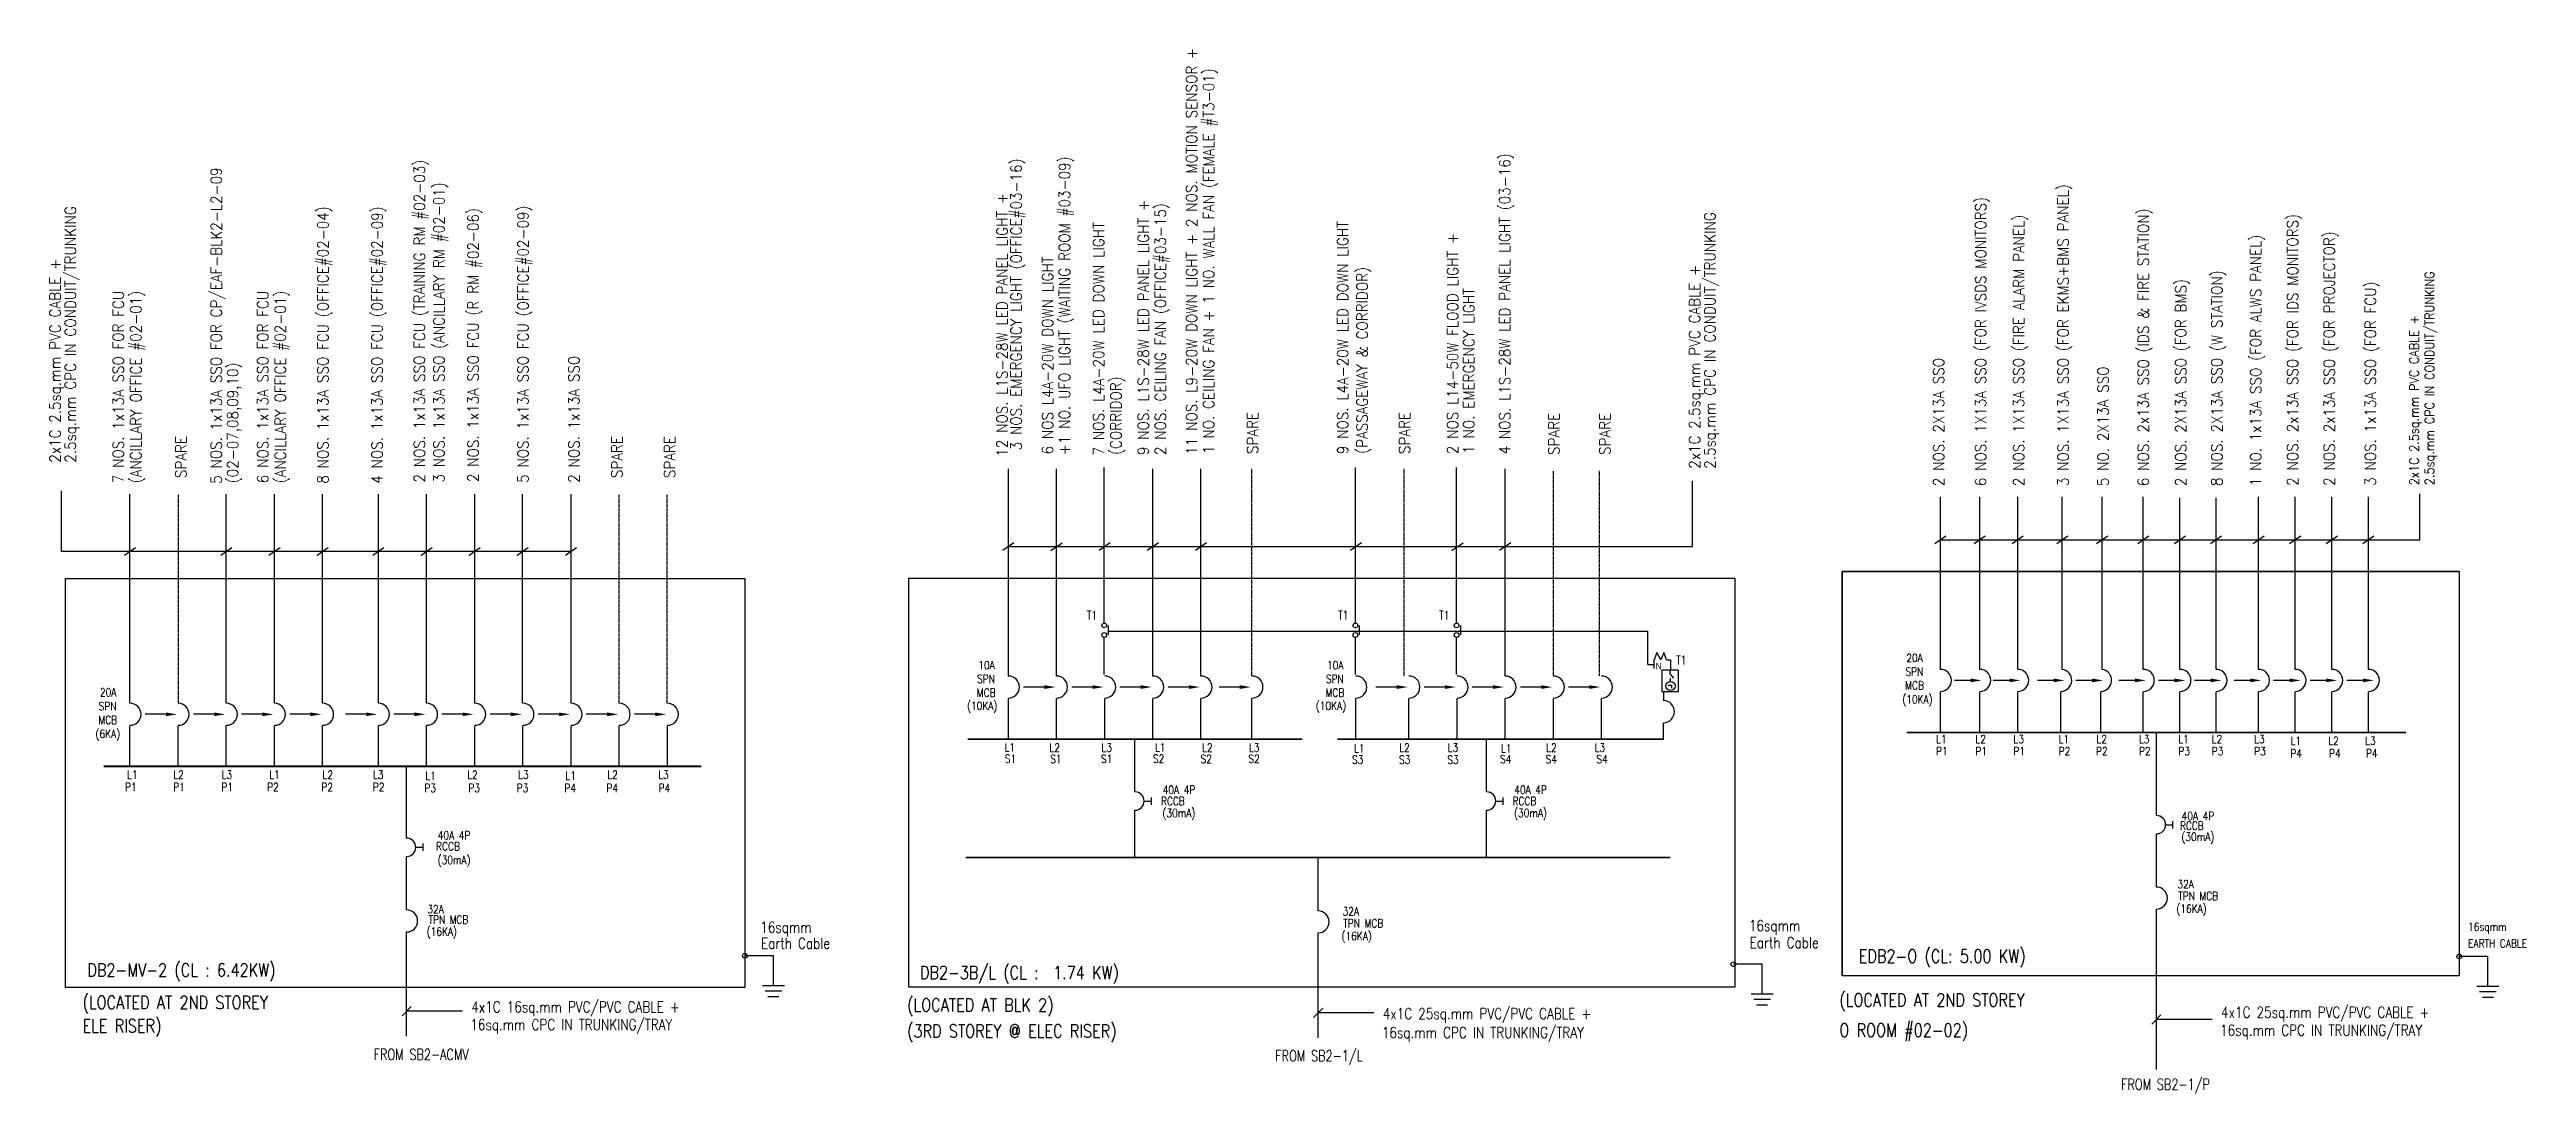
# Model space of a CAD drawing. Header units: millimetres. Extents: x 1219726 to 1461601, y 256790 to 556099.
# Drawn here: x 1318172 to 1385638, y 309684 to 338128 of the extents above; entities that cross this region are included whole.
import ezdxf
from ezdxf.enums import TextEntityAlignment as Align

# ---------------------------------------------------------------- set-up
doc = ezdxf.new("R2010")
doc.units = ezdxf.units.MM
doc.header["$LTSCALE"] = 0.01
doc.linetypes.add('DASHED', pattern=[19.05, 12.7, -6.35])
doc.linetypes.add('{ -E- }', pattern=[0])
doc.layers.add('E-_ELEC----_E-', color=3, linetype='Continuous')
doc.styles.add('100', font='romans.shx', dxfattribs={"width": 0.8, "height": 250})
doc.styles.add('A2', font='SIMPLEX.shx', dxfattribs={"width": 0.95, "height": 190})
doc.styles.add('PwNote', font='Romans.shx', dxfattribs={"width": 0.75, "bigfont": 'Special.shx'})
doc.styles.add('ROMANS', font='romans', dxfattribs={"width": 0.75})
doc.styles.add('SIMPLEX', font='simplex.shx', dxfattribs={"width": 0.65})
doc.dimstyles.get("Standard").update_dxf_attribs({"dimtxt": 0.18, "dimasz": 0.18, "dimexe": 0.18, "dimexo": 0.0625, "dimgap": 0.09, "dimtad": 0, "dimtih": 1, "dimtoh": 1, "dimdec": 4, "dimzin": 0, "dimdsep": 46, "dimtxsty": 'Standard', "dimcen": 0.09, "dimadec": 0, "dimazin": 0, "dimtfac": 1, "dimtdec": 4, "dimtofl": 0, "dimtmove": 0, "dimatfit": 3, "dimfxl": 1, "dimtolj": 1, "dimtzin": 0, "dimarcsym": 0})

msp = doc.modelspace()

# ---------------------------------------------------------------- texts
for s, height, rotation, style, width, p in [('11 NOS. L9-20W DOWN LIGHT + 2 NOS. MOTION SENSOR + ', 300, 90, 'A2', 0.9, (1349430, 327088)), ('1 NO. CEILING FAN + 1 NO. WALL FAN (FEMALE #T3-01)', 300, 90, 'A2', 0.9, (1349892, 327108)), ('5 NOS. 1x13A SSO FOR CP/EAF-BLK2-L2-09', 300, 90, 'A2', 0.9, (1322862, 326294)), ('2 NOS. 1x13A SSO FCU (TRAINING RM #02-03) ', 300, 90, 'A2', 0.9, (1328397, 326328, 19765)), ('+1 NO. UFO LIGHT (WAITING ROOM #03-09)', 300, 90, 'A2', 0.9, (1345967, 327078, 19755)), ('3 NOS. 1x13A SSO (ANCILLARY RM #02-01) ', 300, 90, 'A2', 0.9, (1328926, 326328, 19765)), ('6 NOS. 1X13A SSO (FOR IVSDS MONITORS)', 300, 90, 'A2', 0.9, (1370922, 326230)), ('3 NOS. 1X13A SSO (FOR EKMS+BMS PANEL)', 300, 90, 'A2', 0.9, (1373167, 326230)), ('2.5sq.mm CPC IN CONDUIT/TRUNKING', 300, 90, 'A2', 0.9, (1318890, 326869, 19765)), ('8 NOS. 1x13A SSO FCU (OFFICE#02-04) ', 300, 90, 'A2', 0.9, (1325767, 326299)), ('4 NOS. 1x13A SSO FCU (OFFICE#02-09) ', 300, 90, 'A2', 0.9, (1327242, 326298, 19765)), ('2 NOS. 1x13A SSO FCU (R RM #02-06) ', 300, 90, 'A2', 0.9, (1329859, 326342)), ('5 NOS. 1x13A SSO FCU (OFFICE#02-09) ', 300, 90, 'A2', 0.9, (1331218, 326319, 19765)), ('7 NOS. L4A-20W LED DOWN LIGHT', 300, 90, 'A2', 0.9, (1346894, 327070)), ('9 NOS. L4A-20W LED DOWN LIGHT', 300, 90, 'A2', 0.9, (1353544, 327102, 19755)), ('2.5sq.mm CPC IN CONDUIT/TRUNKING', 300, 90, 'A2', 0.9, (1363547, 326706, 19755)), ('2 NOS. 1X13A SSO (FIRE ALARM PANEL)', 300, 90, 'A2', 0.9, (1371957, 326230)), ('6 NOS. 2x13A SSO (IDS & FIRE STATION)', 300, 90, 'A2', 0.9, (1375348, 326231)), ('2 NOS. 2x13A SSO (FOR IDS MONITORS)', 300, 90, 'A2', 0.9, (1379418, 326241)), ('2 NOS L14-50W FLOOD LIGHT +', 300, 90, 'A2', 0.9, (1356536, 327101)), ('1 NO. 1x13A SSO (FOR ALWS PANEL)', 300, 90, 'A2', 0.9, (1378413, 326231)), ('2 NOS. 2x13A SSO (FOR PROJECTOR)', 300, 90, 'A2', 0.9, (1380416, 326241)), ('2x1C 2.5sq.mm PVC CABLE +', 300, 90, 'A2', 0.9, (1318472, 326869, 19765)), ('6 NOS L4A-20W DOWN LIGHT', 300, 90, 'A2', 0.9, (1345505, 327096, 19755)), ('(PASSAGEWAY & CORRIDOR) ', 300, 90, 'A2', 0.9, (1354073, 327113, 19755)), ('2x1C 2.5sq.mm PVC CABLE +', 300, 90, 'A2', 0.9, (1363129, 326706, 19755)), ('8 NOS. 2X13A SSO (W STATION)', 300, 90, 'A2', 0.9, (1377356, 326233)), ('2.5sq.mm CPC IN CONDUIT/TRUNKING', 250, 90, 'A2', 0.9, (1383122, 326258)), ('7 NOS. 1x13A SSO FOR FCU', 300, 90, 'A2', 0.9, (1320194, 326311, 19765)), ('(ANCILLARY OFFICE #02-01) ', 300, 90, 'A2', 0.9, (1320672, 326311, 19765)), ('6 NOS. 1x13A SSO FOR FCU', 300, 90, 'A2', 0.9, (1324129, 326311, 19765)), ('(ANCILLARY OFFICE #02-01) ', 300, 90, 'A2', 0.9, (1324607, 326311, 19765)), ('1 NO. EMERGENCY LIGHT', 300, 90, 'A2', 0.9, (1356980, 327115)), ('2 NOS. 2X13A SSO (FOR BMS)', 300, 90, 'A2', 0.9, (1376373, 326228)), ('3 NOS. 1x13A SSO (FOR FCU)', 300, 90, 'A2', 0.9, (1381536, 326239)), ('2x1C 2.5sq.mm PVC CABLE +', 250, 90, 'A2', 0.9, (1382703, 326258)), ('(02-07,08,09,10) ', 300, 90, 'A2', 0.9, (1323310, 326311)), ('2 NOS. 1x13A SSO ', 300, 90, 'A2', 0.9, (1332606, 326325)), ('2 NOS. 2X13A SSO', 300, 90, 'A2', 0.9, (1369778, 326230)), ('5 NO. 2X13A SSO', 300, 90, 'A2', 0.9, (1374255, 326230)), ('(CORRIDOR) ', 300, 90, 'A2', 0.9, (1347366, 327081)), ('SPARE', 300, 90, 'A2', 0.9, (1351088, 327106, 19755)), ('SPARE', 300, 90, 'A2', 0.9, (1355230, 327106, 19755)), ('SPARE', 300, 90, 'A2', 0.9, (1359297, 327082, 19755)), ('SPARE', 300, 90, 'A2', 0.9, (1360685, 327082, 19755)), ('SPARE', 300, 90, 'A2', 0.9, (1321901, 326450, 19765)), ('SPARE', 300, 90, 'A2', 0.9, (1333775, 326450, 19765)), ('SPARE', 300, 90, 'A2', 0.9, (1335212, 326450, 19765)), ('SPN', 225, 360, '100', 0.8, (1368724, 321066)), ('20A', 225, 360, '100', 0.8, (1368747, 321441)), ('(10KA)', 225, 360, '100', 0.8, (1368636, 320311)), ('MCB', 225, 360, '100', 0.8, (1368716, 320691)), ('(10KA)', 225, 360, '100', 0.8, (1343163, 320134, 19755)), ('(10KA)', 225, 360, '100', 0.8, (1352663, 320134, 19755)), ('L1', 225, 360, '100', 0.8, (1369557, 319225)), ('P1', 225, 360, '100', 0.8, (1369557, 318899)), ('L2', 225, 360, '100', 0.8, (1370629, 319225)), ('P1', 225, 360, '100', 0.8, (1370629, 318899)), ('L3', 225, 360, '100', 0.8, (1371664, 319225)), ('P1', 225, 360, '100', 0.8, (1371664, 318899)), ('L1', 225, 360, '100', 0.8, (1372897, 319225)), ('P2', 225, 360, '100', 0.8, (1372897, 318899)), ('P2', 225, 360, '100', 0.8, (1373914, 318899)), ('L2', 225, 360, '100', 0.8, (1373925, 319225)), ('L3', 225, 360, '100', 0.8, (1375083, 319225)), ('P2', 225, 360, '100', 0.8, (1375083, 318899)), ('L1', 225, 360, '100', 0.8, (1376157, 319225)), ('P3', 225, 360, '100', 0.8, (1376157, 318899)), ('L2', 225, 360, '100', 0.8, (1377064, 319225)), ('P3', 225, 360, '100', 0.8, (1377068, 318899)), ('L3', 225, 360, '100', 0.8, (1378222, 319225)), ('P3', 225, 360, '100', 0.8, (1378222, 318899)), ('EARTH CABLE', 225, 360, '100', 0.8, (1384049, 313659)), ('16sqmm', 225, 360, '100', 0.8, (1384049, 314113)), ('4x1C 16sq.mm PVC/PVC CABLE +', 300, 360, 'PwNote', 0.8, (1329658, 311893, 19765)), ('16sq.mm CPC IN TRUNKING/TRAY', 300, 360, 'PwNote', 0.8, (1329633, 311410, 19765)), ('4x1C 25sq.mm PVC/PVC CABLE +', 300, 360, 'PwNote', 0.8, (1354486, 311710, 19755)), ('4x1C 25sq.mm PVC/PVC CABLE +', 300, 360, 'PwNote', 0.8, (1377319, 311747)), ('16sq.mm CPC IN TRUNKING/TRAY', 300, 360, 'PwNote', 0.8, (1354461, 311194, 19755)), ('16sq.mm CPC IN TRUNKING/TRAY', 300, 360, 'PwNote', 0.8, (1377293, 311258))]:
    msp.add_text(s, height=height, rotation=rotation, dxfattribs=dict(style=style, width=width)).set_placement(p)
at = {"ltscale": 1.5, "style": 'A2', "width": 0.9}
for s, p in [('3 NOS. EMERGENCY LIGHT (OFFICE#03-16) ', (1344649, 327208, 19755)), ('4 NOS. L1S-28W LED PANEL LIGHT (03-16)', (1357958, 327095, 19755)), ('12 NOS. L1S-28W LED PANEL LIGHT +', (1344266, 327033, 19755)), ('9 NOS. L1S-28W LED PANEL LIGHT +', (1348113, 327078, 19755)), ('2 NOS. CEILING FAN (OFFICE#03-15) ', (1348578, 327078, 19755))]:
    msp.add_text(s, height=300, rotation=90, dxfattribs=at).set_placement(p)
for s, height, style, width, p in [('T1', 240, 'SIMPLEX', 0.75, (1346428, 322594)), ('T1', 240, 'SIMPLEX', 0.75, (1353270, 322594)), ('T1', 240, 'SIMPLEX', 0.75, (1356025, 322594)), ('10A', 225, '100', 0.8, (1343469, 321242, 19755)), ('10A', 225, '100', 0.8, (1352969, 321242, 19755)), ('T1', 240, 'SIMPLEX', 0.75, (1362478, 321371, 19755)), ('20A', 225, '100', 0.8, (1319544, 320500, 19765)), ('MCB', 225, '100', 0.8, (1343428, 320492, 19755)), ('SPN', 225, '100', 0.8, (1343437, 320867, 19755)), ('MCB', 225, '100', 0.8, (1352928, 320492, 19755)), ('SPN', 225, '100', 0.8, (1352937, 320867, 19755)), ('MCB', 225, '100', 0.8, (1319503, 319750, 19765)), ('SPN', 225, '100', 0.8, (1319512, 320125, 19765)), ('(6KA)', 225, '100', 0.8, (1319424, 319370, 19765)), ('L1', 225, '100', 0.8, (1344185, 318998, 19755)), ('L2', 225, '100', 0.8, (1345408, 318994, 19755)), ('L3', 225, '100', 0.8, (1346824, 318995, 19755)), ('L1', 225, '100', 0.8, (1348283, 318998, 19755)), ('L2', 225, '100', 0.8, (1349565, 318994, 19755)), ('L3', 225, '100', 0.8, (1350841, 318995, 19755)), ('L1', 225, '100', 0.8, (1353703, 318973, 19755)), ('L2', 225, '100', 0.8, (1354935, 318994, 19755)), ('L3', 225, '100', 0.8, (1356254, 318995, 19755)), ('L1', 225, '100', 0.8, (1357705, 318973, 19755)), ('L2', 225, '100', 0.8, (1358937, 318994, 19755)), ('L3', 225, '100', 0.8, (1360256, 318995, 19755)), ('L1', 225, '100', 0.8, (1379213, 319180)), ('L2', 225, '100', 0.8, (1380239, 319180)), ('L3', 225, '100', 0.8, (1381244, 319180)), ('L1', 225, '100', 0.8, (1320285, 318256, 19765)), ('L2', 225, '100', 0.8, (1321541, 318256, 19765)), ('L3', 225, '100', 0.8, (1322858, 318256, 19765)), ('L1', 225, '100', 0.8, (1324156, 318256, 19765)), ('L2', 225, '100', 0.8, (1325607, 318256, 19765)), ('L3', 225, '100', 0.8, (1326982, 318256, 19765)), ('L1', 225, '100', 0.8, (1328407, 318231, 19765)), ('L2', 225, '100', 0.8, (1329548, 318256, 19765)), ('L3', 225, '100', 0.8, (1330936, 318256, 19765)), ('L1', 225, '100', 0.8, (1332223, 318231, 19765)), ('L2', 225, '100', 0.8, (1333364, 318256, 19765)), ('L3', 225, '100', 0.8, (1334752, 318256, 19765)), ('S1', 225, '100', 0.8, (1344192, 318692, 19755)), ('S1', 225, '100', 0.8, (1345428, 318688, 19755)), ('S1', 225, '100', 0.8, (1346810, 318689, 19755)), ('S2', 225, '100', 0.8, (1348226, 318692, 19755)), ('S2', 225, '100', 0.8, (1349522, 318688, 19755)), ('S2', 225, '100', 0.8, (1350828, 318689, 19755)), ('S3', 225, '100', 0.8, (1353647, 318668, 19755)), ('S3', 225, '100', 0.8, (1354931, 318664, 19755)), ('S3', 225, '100', 0.8, (1356243, 318664, 19755)), ('S4', 225, '100', 0.8, (1357683, 318681, 19755)), ('S4', 225, '100', 0.8, (1358922, 318681, 19755)), ('S4', 225, '100', 0.8, (1360307, 318681, 19755)), ('P4', 225, '100', 0.8, (1379206, 318836)), ('P4', 225, '100', 0.8, (1380263, 318836)), ('P4', 225, '100', 0.8, (1381267, 318836)), ('P1', 225, '100', 0.8, (1320229, 317919, 19765)), ('P1', 225, '100', 0.8, (1321540, 317919, 19765)), ('P1', 225, '100', 0.8, (1322852, 317919, 19765)), ('P2', 225, '100', 0.8, (1324100, 317919, 19765)), ('P2', 225, '100', 0.8, (1325576, 317919, 19765)), ('P2', 225, '100', 0.8, (1326978, 317919, 19765)), ('P3', 225, '100', 0.8, (1328379, 317895, 19765)), ('P3', 225, '100', 0.8, (1329583, 317895, 19765)), ('P3', 225, '100', 0.8, (1330895, 317895, 19765)), ('P4', 225, '100', 0.8, (1332195, 317895, 19765)), ('P4', 225, '100', 0.8, (1333342, 317895, 19765)), ('P4', 225, '100', 0.8, (1334760, 317895, 19765)), ('FROM SB2-ACMV', 300, 'PwNote', 0.75, (1326998, 310597, 19765)), ('FROM SB2-1/L', 300, 'PwNote', 0.75, (1351557, 310561, 19755)), ('FROM SB2-1/P', 300, 'PwNote', 0.75, (1374596, 309784))]:
    msp.add_text(s, height=height, dxfattribs=dict(style=style, width=width)).set_placement(p)
msp.add_text('N', height=166).set_placement((1361922, 321243, 19755))
at = {"width": 0.8}
for s, height, style, p in [('40A 4P ', 225, '100', (1348997, 317959, 19755)), ('40A 4P ', 225, '100', (1358573, 317959, 19755)), ('RCCB', 225, '100', (1348769, 317650, 19755)), ('(30mA)', 225, '100', (1348934, 317310, 19755)), ('RCCB', 225, '100', (1358345, 317650, 19755)), ('(30mA)', 225, '100', (1358510, 317310, 19755)), ('RCCB', 225, '100', (1376523, 316980)), ('40A 4P ', 225, '100', (1376751, 317244)), ('RCCB', 225, '100', (1329024, 316420, 19765)), ('40A 4P ', 225, '100', (1329252, 316718, 19765)), ('(30mA)', 225, '100', (1376689, 316662)), ('(30mA)', 225, '100', (1329190, 316030, 19765)), ('32A ', 225, '100', (1376417, 315387)), ('TPN MCB', 225, '100', (1376696, 315065)), ('32A ', 225, '100', (1328749, 314705, 19765)), ('TPN MCB', 225, '100', (1329036, 314421, 19765)), ('32A ', 225, '100', (1353677, 314645, 19755)), ('TPN MCB', 225, '100', (1353955, 314323, 19755)), ('16sqmm ', 300, 'ROMANS', (1365239, 314206, 19755)), ('(16KA)', 225, '100', (1376516, 314701)), ('(16KA)', 225, '100', (1328856, 314080, 19765)), ('16sqmm ', 300, 'ROMANS', (1338311, 314163, 19765)), ('Earth Cable', 300, 'ROMANS', (1338491, 313775, 19765)), ('(16KA)', 225, '100', (1353776, 313959, 19755)), ('Earth Cable', 300, 'ROMANS', (1365419, 313793, 19755))]:
    msp.add_text(s, height=height, dxfattribs=dict(at, style=style)).set_placement(p, align=Align.MIDDLE)
at = {"ltscale": 1.5, "style": 'PwNote', "width": 0.8}
for s, p in [('DB2-MV-2 (CL : 6.42KW)', (1319202, 312868, 19765)), ('DB2-3B/L (CL :  1.74 KW)', (1341878, 312797, 19755)), ('EDB2-O (CL: 5.00 KW)', (1367452, 313248)), ('(LOCATED AT 2ND STOREY', (1319070, 311987, 19765)), ('(LOCATED AT 2ND STOREY', (1366923, 312051)), ('ELE RISER)', (1319070, 311348, 19765)), ('(LOCATED AT BLK 2)', (1341531, 311915, 19755)), ('(3RD STOREY @ ELEC RISER)', (1341531, 311206, 19755)), ('O ROOM #02-02)', (1366923, 311231))]:
    msp.add_text(s, height=360, dxfattribs=at).set_placement(p)

# ---------------------------------------------------------------- blocks, each defined once
blk = doc.blocks.new('ELEC0338')
at = {"color": 7}
for p, q in [((160, 849), (160, 1039)), ((160, 849), (310, 649)), ((164, 498), (164, 646))]:
    blk.add_line(p, q, dxfattribs=at)
blk.add_lwpolyline([(566, 0), (566, 1039), (-250, 1039), (-250, 0)], close=True, dxfattribs=at)
blk.add_lwpolyline([(64, 311), (218, 311), (218, 168)], dxfattribs=at)
blk.add_circle((172, 277), 222, dxfattribs=at)
blk = doc.blocks.new('CLOSEDFILLED')
at = {"color": 0}
blk.add_solid([(-1, 0), (0, 0), (-1, 0)], dxfattribs=at)

# ---------------------------------------------------------------- linework, layer by layer
at = {"linetype": '{ -E- }'}
for p, q in [((1344288, 321057, 19755), (1344288, 326699, 19755)), ((1345600, 321057, 19755), (1345600, 326699, 19755)), ((1346900, 322502, 19755), (1346900, 326741, 19755)), ((1348223, 321057, 19755), (1348223, 326699, 19755)), ((1349535, 321057, 19755), (1349535, 326699, 19755)), ((1353741, 322502, 19755), (1353741, 326741, 19755)), ((1356497, 322502, 19755), (1356497, 326741, 19755)), ((1357820, 321057, 19755), (1357820, 326699, 19755)), ((1320363, 320315, 19765), (1320363, 326015, 19765)), ((1322987, 320315, 19765), (1322987, 326015, 19765)), ((1324298, 320315, 19765), (1324298, 326015, 19765)), ((1325610, 320315, 19765), (1325610, 326015, 19765)), ((1327130, 320315, 19765), (1327130, 326015, 19765)), ((1328441, 320315, 19765), (1328441, 326015, 19765)), ((1329753, 320315, 19765), (1329753, 326015, 19765)), ((1331056, 320315, 19765), (1331056, 326015, 19765)), ((1332376, 320315, 19765), (1332376, 326015, 19765)), ((1346900, 321099, 19755), (1346900, 322111, 19755)), ((1353741, 321099, 19755), (1353741, 322111, 19755)), ((1356497, 321099, 19755), (1356497, 322111, 19755)), ((1369675, 319520), (1369675, 320627)), ((1370500, 320939), (1370059, 320939)), ((1370747, 319520), (1370747, 320627)), ((1371557, 320939), (1371116, 320939)), ((1371782, 319520), (1371782, 320627)), ((1372759, 320939), (1372318, 320939)), ((1372953, 319520), (1372953, 320627)), ((1373808, 320939), (1373368, 320939)), ((1374041, 319520), (1374041, 320627)), ((1374976, 320939), (1374535, 320939)), ((1375201, 319520), (1375201, 320627)), ((1376051, 320939), (1375611, 320939)), ((1376199, 319520), (1376199, 320627)), ((1377034, 320939), (1376594, 320939)), ((1377182, 319520), (1377182, 320627)), ((1378115, 320939), (1377675, 320939)), ((1378340, 319520), (1378340, 320627)), ((1379191, 320939), (1378750, 320939)), ((1379338, 319520), (1379338, 320627)), ((1380189, 320939), (1379748, 320939)), ((1380336, 319520), (1380336, 320627)), ((1381187, 320939), (1380746, 320939)), ((1381334, 319520), (1381334, 320627)), ((1327897, 316641, 19765), (1327897, 318596, 19765)), ((1327897, 314686, 19765), (1327897, 316141, 19765)), ((1352725, 314661, 19755), (1352725, 316114, 19755)), ((1327897, 311248, 19765), (1327897, 314086, 19765)), ((1352725, 311201, 19755), (1352725, 314060, 19755)), ((1337890, 313437, 19765), (1337111, 313437, 19765)), ((1364818, 313207, 19755), (1364039, 313207, 19755)), ((1384587, 313417), (1383808, 313417))]:
    msp.add_line(p, q, dxfattribs=at)
at = {"linetype": 'DASHED', "ltscale": 10}
for p, q in [((1350923, 321057, 19755), (1350923, 326699, 19755)), ((1355065, 321057, 19755), (1355065, 326699, 19755)), ((1359132, 321057, 19755), (1359132, 326646, 19755)), ((1360390, 321062, 19755), (1360390, 326651, 19755)), ((1321681, 320315, 19765), (1321681, 326015, 19765)), ((1333688, 320315, 19765), (1333688, 326015, 19765)), ((1334991, 320315, 19765), (1334991, 326015, 19765))]:
    msp.add_line(p, q, dxfattribs=at)
for p, q in [((1369676, 321239), (1369676, 325944)), ((1370747, 321239), (1370747, 325944)), ((1371782, 321239), (1371782, 325944)), ((1372992, 321239), (1372992, 325944)), ((1374081, 321239), (1374081, 325944)), ((1375201, 321239), (1375201, 325944)), ((1376199, 321239), (1376199, 325911)), ((1377182, 321239), (1377182, 325911)), ((1378340, 321239), (1378340, 325944)), ((1379338, 321239), (1379338, 325944)), ((1380336, 321239), (1380336, 325944)), ((1381334, 321239), (1381334, 325944)), ((1320213, 324351, 19765), (1320514, 324560, 19765)), ((1322836, 324351, 19765), (1323137, 324560, 19765)), ((1324148, 324351, 19765), (1324449, 324560, 19765)), ((1325459, 324351, 19765), (1325761, 324560, 19765)), ((1326979, 324351, 19765), (1327281, 324560, 19765)), ((1328291, 324351, 19765), (1328592, 324560, 19765)), ((1329602, 324351, 19765), (1329904, 324560, 19765)), ((1330906, 324351, 19765), (1331207, 324560, 19765)), ((1332226, 324351, 19765), (1332527, 324560, 19765)), ((1344138, 324483, 19755), (1344439, 324692, 19755)), ((1345449, 324482, 19755), (1345751, 324691, 19755)), ((1346761, 324483, 19755), (1347063, 324692, 19755)), ((1348073, 324483, 19755), (1348374, 324692, 19755)), ((1349384, 324483, 19755), (1349686, 324692, 19755)), ((1353603, 324483, 19755), (1353904, 324692, 19755)), ((1356370, 324482, 19755), (1356672, 324691, 19755)), ((1357670, 324483, 19755), (1357971, 324692, 19755)), ((1369525, 324667), (1369826, 324876)), ((1370596, 324667), (1370898, 324876)), ((1371631, 324667), (1371933, 324876)), ((1372842, 324667), (1373143, 324876)), ((1373930, 324667), (1374231, 324876)), ((1375050, 324667), (1375352, 324876)), ((1376048, 324667), (1376349, 324876)), ((1377031, 324667), (1377332, 324876)), ((1378190, 324667), (1378491, 324876)), ((1379188, 324667), (1379489, 324876)), ((1380186, 324667), (1380487, 324876)), ((1381183, 324667), (1381485, 324876)), ((1346900, 322371, 19755), (1346900, 322373, 19755)), ((1347012, 322176, 19755), (1347012, 322437, 19755)), ((1353741, 322371, 19755), (1353741, 322373, 19755)), ((1353854, 322176, 19755), (1353854, 322437, 19755)), ((1356497, 322371, 19755), (1356497, 322373, 19755)), ((1356609, 322176, 19755), (1356609, 322437, 19755)), ((1345269, 320757, 19755), (1344704, 320757, 19755)), ((1346581, 320757, 19755), (1346016, 320757, 19755)), ((1347892, 320757, 19755), (1347328, 320757, 19755)), ((1349204, 320757, 19755), (1348639, 320757, 19755)), ((1350592, 320757, 19755), (1350027, 320757, 19755)), ((1354866, 320757, 19755), (1354301, 320757, 19755)), ((1356178, 320757, 19755), (1355613, 320757, 19755)), ((1357489, 320757, 19755), (1356925, 320757, 19755)), ((1358801, 320757, 19755), (1358236, 320757, 19755)), ((1360113, 320757, 19755), (1359548, 320757, 19755)), ((1321344, 320015, 19765), (1320779, 320015, 19765)), ((1322656, 320015, 19765), (1322091, 320015, 19765)), ((1323967, 320015, 19765), (1323403, 320015, 19765)), ((1325279, 320015, 19765), (1324714, 320015, 19765)), ((1326799, 320015, 19765), (1326234, 320015, 19765)), ((1328110, 320015, 19765), (1327546, 320015, 19765)), ((1329422, 320015, 19765), (1328857, 320015, 19765)), ((1330734, 320015, 19765), (1330169, 320015, 19765)), ((1332045, 320015, 19765), (1331481, 320015, 19765)), ((1333357, 320015, 19765), (1332792, 320015, 19765)), ((1334668, 320015, 19765), (1334104, 320015, 19765)), ((1344288, 319338, 19755), (1344288, 320445, 19755)), ((1345600, 319338, 19755), (1345600, 320445, 19755)), ((1346912, 319338, 19755), (1346912, 320445, 19755)), ((1348223, 319338, 19755), (1348223, 320445, 19755)), ((1349535, 319338, 19755), (1349535, 320445, 19755)), ((1350923, 319338, 19755), (1350923, 320445, 19755)), ((1353753, 319338, 19755), (1353753, 320445, 19755)), ((1355197, 319338, 19755), (1355197, 320445, 19755)), ((1356509, 319338, 19755), (1356509, 320445, 19755)), ((1357820, 319338, 19755), (1357820, 320445, 19755)), ((1359132, 319338, 19755), (1359132, 320445, 19755)), ((1360444, 319338, 19755), (1360444, 320445, 19755)), ((1320363, 318596, 19765), (1320363, 319703, 19765)), ((1321675, 318596, 19765), (1321675, 319703, 19765)), ((1322987, 318596, 19765), (1322987, 319703, 19765)), ((1324298, 318596, 19765), (1324298, 319703, 19765)), ((1325610, 318596, 19765), (1325610, 319703, 19765)), ((1327130, 318596, 19765), (1327130, 319703, 19765)), ((1328441, 318596, 19765), (1328441, 319703, 19765)), ((1329753, 318596, 19765), (1329753, 319703, 19765)), ((1331065, 318596, 19765), (1331065, 319703, 19765)), ((1332376, 318596, 19765), (1332376, 319703, 19765)), ((1333688, 318596, 19765), (1333688, 319703, 19765)), ((1335000, 318596, 19765), (1335000, 319703, 19765)), ((1347737, 317902, 19755), (1347737, 319338, 19755)), ((1357313, 317902, 19755), (1357313, 319338, 19755)), ((1375558, 317255), (1375558, 319520)), ((1347737, 316114, 19755), (1347737, 317402, 19755)), ((1347987, 317652, 19755), (1348187, 317652, 19755)), ((1348187, 317552, 19755), (1348187, 317752, 19755)), ((1357313, 316114, 19755), (1357313, 317402, 19755)), ((1357563, 317652, 19755), (1357763, 317652, 19755)), ((1357763, 317552, 19755), (1357763, 317752, 19755)), ((1376008, 316905), (1376008, 317105)), ((1328347, 316291, 19765), (1328347, 316491, 19765)), ((1375558, 315307), (1375558, 316755)), ((1375808, 317005), (1376008, 317005)), ((1328147, 316391, 19765), (1328347, 316391, 19765)), ((1375558, 310342), (1375558, 314707)), ((1337890, 312630, 19765), (1337890, 313437, 19765)), ((1364818, 312400, 19755), (1364818, 313207, 19755)), ((1384587, 312610), (1384587, 313417)), ((1337590, 312630, 19765), (1338190, 312630, 19765)), ((1337665, 312480, 19765), (1338115, 312480, 19765)), ((1364518, 312400, 19755), (1365118, 312400, 19755)), ((1384287, 312610), (1384887, 312610)), ((1384362, 312460), (1384812, 312460)), ((1327772, 311804, 19765), (1328023, 312055, 19765)), ((1329416, 311929, 19765), (1327897, 311929, 19765)), ((1337740, 312330, 19765), (1338040, 312330, 19765)), ((1352600, 311757, 19755), (1352850, 312008, 19755)), ((1354244, 311883, 19755), (1352725, 311883, 19755)), ((1364593, 312250, 19755), (1365043, 312250, 19755)), ((1364668, 312100, 19755), (1364968, 312100, 19755)), ((1375433, 311574), (1375683, 311824)), ((1377077, 311699), (1375558, 311699)), ((1384437, 312310), (1384737, 312310))]:
    msp.add_line(p, q)
at = {"linetype": '{ -E- }', "ltscale": 1.5}
for p, q in [((1383808, 323902), (1366999, 323902)), ((1366999, 323902), (1366999, 312888)), ((1383808, 323902), (1383808, 312888)), ((1383808, 312888), (1366999, 312888))]:
    msp.add_line(p, q, dxfattribs=at)
at = {"color": 7}
for p, q in [((1361710, 321374, 19755), (1361871, 321374, 19755)), ((1362212, 321497, 19755), (1362319, 321497, 19755)), ((1362319, 321497, 19755), (1362319, 321216, 19755)), ((1362140, 320384, 19755), (1362140, 320635, 19755)), ((1362133, 319338, 19755), (1362133, 319787, 19755))]:
    msp.add_line(p, q, dxfattribs=at)
at = {"linetype": '{ -E- }', "elevation": 19765}
msp.add_lwpolyline([(1332376, 324455), (1318494, 324455), (1318494, 326108)], dxfattribs=at)
at = {"linetype": '{ -E- }', "ltscale": 1.5, "elevation": 19755}
msp.add_lwpolyline([(1344288, 324587), (1362920, 324587), (1362920, 326374)], dxfattribs=at)
msp.add_lwpolyline([(1369676, 324771), (1382737, 324771), (1382737, 326021)])
at = {"linetype": '{ -E- }', "elevation": 19765}
msp.add_lwpolyline([(1318609, 323714), (1337111, 323714), (1337111, 312574), (1318609, 312574)], close=True, dxfattribs=at)
at = {"color": 7}
for points, elevation in [([(1347012, 322277), (1361710, 322277)], 39510), ([(1361710, 321374), (1361710, 322277)], 19755), ([(1362212, 321497), (1362140, 321697), (1362057, 321497), (1361953, 321697), (1361877, 321497)], 19755)]:
    msp.add_lwpolyline(points, dxfattribs=dict(at, elevation=elevation))
at = {"const_width": 50}
for points, elevation in [([(1343175, 319338), (1352299, 319338)], 19755), ([(1353249, 319338), (1362133, 319338)], 19755), ([(1319642, 318596), (1335928, 318596)], 19765), ([(1343128, 316114), (1362323, 316114)], 19755)]:
    msp.add_lwpolyline(points, dxfattribs=dict(at, elevation=elevation))
msp.add_lwpolyline([(1368757, 319520), (1382358, 319520)], dxfattribs=at)
for centre, radius in [((1346900, 322437, 19755), 64.6), ((1353741, 322437, 19755), 64.6), ((1356497, 322437, 19755), 64.6), ((1346900, 322176, 19755), 64.6), ((1353741, 322176, 19755), 64.6), ((1356497, 322176, 19755), 64.6), ((1337111, 313437, 19765), 63.8), ((1364039, 313207, 19755), 63.8), ((1383808, 313417), 63.8)]:
    msp.add_circle(centre, radius)
for centre, radius, start, end in [((1369675, 320939), 300, 270, 90), ((1370747, 320939), 300, 270, 90), ((1371782, 320939), 300, 270, 90), ((1372951, 320941), 301, 270.26086, 82.25773), ((1374039, 320941), 301, 270.26086, 82.25773), ((1375201, 320939), 300, 270, 90), ((1376199, 320939), 300, 270, 90), ((1377182, 320939), 300, 270, 90), ((1378340, 320939), 300, 270, 90), ((1379338, 320939), 300, 270, 90), ((1380336, 320939), 300, 270, 90), ((1381334, 320939), 300, 270, 90), ((1344288, 320757, 19755), 300, 270, 90), ((1345600, 320757, 19755), 300, 270, 90), ((1346912, 320757, 19755), 300, 270, 90), ((1348223, 320757, 19755), 300, 270, 90), ((1349535, 320757, 19755), 300, 270, 90), ((1350923, 320757, 19755), 300, 270, 90), ((1353753, 320757, 19755), 300, 270, 90), ((1355197, 320757, 19755), 300, 270, 90), ((1356509, 320757, 19755), 300, 270, 90), ((1357820, 320757, 19755), 300, 270, 90), ((1359132, 320757, 19755), 300, 270, 90), ((1360444, 320757, 19755), 300, 270, 90), ((1320363, 320015, 19765), 300, 270, 90), ((1321675, 320015, 19765), 300, 270, 90), ((1322987, 320015, 19765), 300, 270, 90), ((1324298, 320015, 19765), 300, 270, 90), ((1325610, 320015, 19765), 300, 270, 90), ((1327130, 320015, 19765), 300, 270, 90), ((1328441, 320015, 19765), 300, 270, 90), ((1329753, 320015, 19765), 300, 270, 90), ((1331065, 320015, 19765), 300, 270, 90), ((1332376, 320015, 19765), 300, 270, 90), ((1333688, 320015, 19765), 300, 270, 90), ((1335000, 320015, 19765), 300, 270, 90), ((1347737, 317652, 19755), 250, 270, 90), ((1357313, 317652, 19755), 250, 270, 90), ((1375558, 317005), 250, 270, 90), ((1327897, 316391, 19765), 250, 270, 90), ((1375558, 315007), 300, 270, 90), ((1327897, 314386, 19765), 300, 270, 90), ((1352725, 314360, 19755), 300, 270, 90)]:
    msp.add_arc(centre, radius, start, end)
at = {"color": 7}
msp.add_arc((1362133, 320087, 19755), 300, 270, 90, dxfattribs=at)
for points in [[(1345269, 320807, 19755), (1345569, 320757, 19755), (1345269, 320707, 19755)], [(1346581, 320807, 19755), (1346881, 320757, 19755), (1346581, 320707, 19755)], [(1347892, 320807, 19755), (1348192, 320757, 19755), (1347892, 320707, 19755)], [(1349204, 320807, 19755), (1349504, 320757, 19755), (1349204, 320707, 19755)], [(1350592, 320807, 19755), (1350892, 320757, 19755), (1350592, 320707, 19755)], [(1354866, 320807, 19755), (1355166, 320757, 19755), (1354866, 320707, 19755)], [(1356178, 320807, 19755), (1356478, 320757, 19755), (1356178, 320707, 19755)], [(1357489, 320807, 19755), (1357789, 320757, 19755), (1357489, 320707, 19755)], [(1358801, 320807, 19755), (1359101, 320757, 19755), (1358801, 320707, 19755)], [(1360113, 320807, 19755), (1360413, 320757, 19755), (1360113, 320707, 19755)], [(1370500, 320989), (1370800, 320939), (1370500, 320889)], [(1371557, 320989), (1371857, 320939), (1371557, 320889)], [(1372759, 320989), (1373059, 320939), (1372759, 320889)], [(1373808, 320989), (1374108, 320939), (1373808, 320889)], [(1374976, 320989), (1375276, 320939), (1374976, 320889)], [(1376051, 320989), (1376351, 320939), (1376051, 320889)], [(1377034, 320989), (1377334, 320939), (1377034, 320889)], [(1378115, 320989), (1378415, 320939), (1378115, 320889)], [(1379191, 320989), (1379491, 320939), (1379191, 320889)], [(1380189, 320989), (1380489, 320939), (1380189, 320889)], [(1381187, 320989), (1381487, 320939), (1381187, 320889)], [(1321344, 320065, 19765), (1321644, 320015, 19765), (1321344, 319965, 19765)], [(1322656, 320065, 19765), (1322956, 320015, 19765), (1322656, 319965, 19765)], [(1323967, 320065, 19765), (1324267, 320015, 19765), (1323967, 319965, 19765)], [(1325279, 320065, 19765), (1325579, 320015, 19765), (1325279, 319965, 19765)], [(1326799, 320065, 19765), (1327099, 320015, 19765), (1326799, 319965, 19765)], [(1328110, 320065, 19765), (1328410, 320015, 19765), (1328110, 319965, 19765)], [(1329422, 320065, 19765), (1329722, 320015, 19765), (1329422, 319965, 19765)], [(1330734, 320065, 19765), (1331034, 320015, 19765), (1330734, 319965, 19765)], [(1332045, 320065, 19765), (1332345, 320015, 19765), (1332045, 319965, 19765)], [(1333357, 320065, 19765), (1333657, 320015, 19765), (1333357, 319965, 19765)], [(1334668, 320065, 19765), (1334968, 320015, 19765), (1334668, 319965, 19765)]]:
    msp.add_solid(points)
at = {"layer": 'E-_ELEC----_E-', "color": 7}
msp.add_lwpolyline([(1366999, 323902), (1383808, 323902), (1383808, 312888), (1366999, 312888)], close=True, dxfattribs=at)
at = {"layer": 'E-_ELEC----_E-', "color": 7, "elevation": 19755}
msp.add_lwpolyline([(1341581, 323720), (1364073, 323720), (1364073, 312579), (1341581, 312579)], close=True, dxfattribs=at)

# ---------------------------------------------------------------- block references
at = {"color": 7, "xscale": 0.5608740235074736, "yscale": 0.5608740235074736, "zscale": 0.5608740235074736}
msp.add_blockref('ELEC0338', (1362227, 320633, 19755), dxfattribs=at)

msp.set_redraw_order([(e.dxf.handle, doc.entitydb.next_handle()) for e in msp.query("TEXT MTEXT ATTDEF DIMENSION ARC_DIMENSION")])  # texts and dimensions are drawn at this point

# ---------------------------------------------------------------- leaders
at = {"color": 7}
msp.add_leader([(1361877, 321261, 19755), (1361877, 321497, 19755)], dimstyle='Standard', override={"dimgap": 1, "dimtad": 0, "dimclrd": 7, "dimldrblk": 'CLOSEDFILLED'}, dxfattribs=at)

doc.saveas('drawing.dxf')
